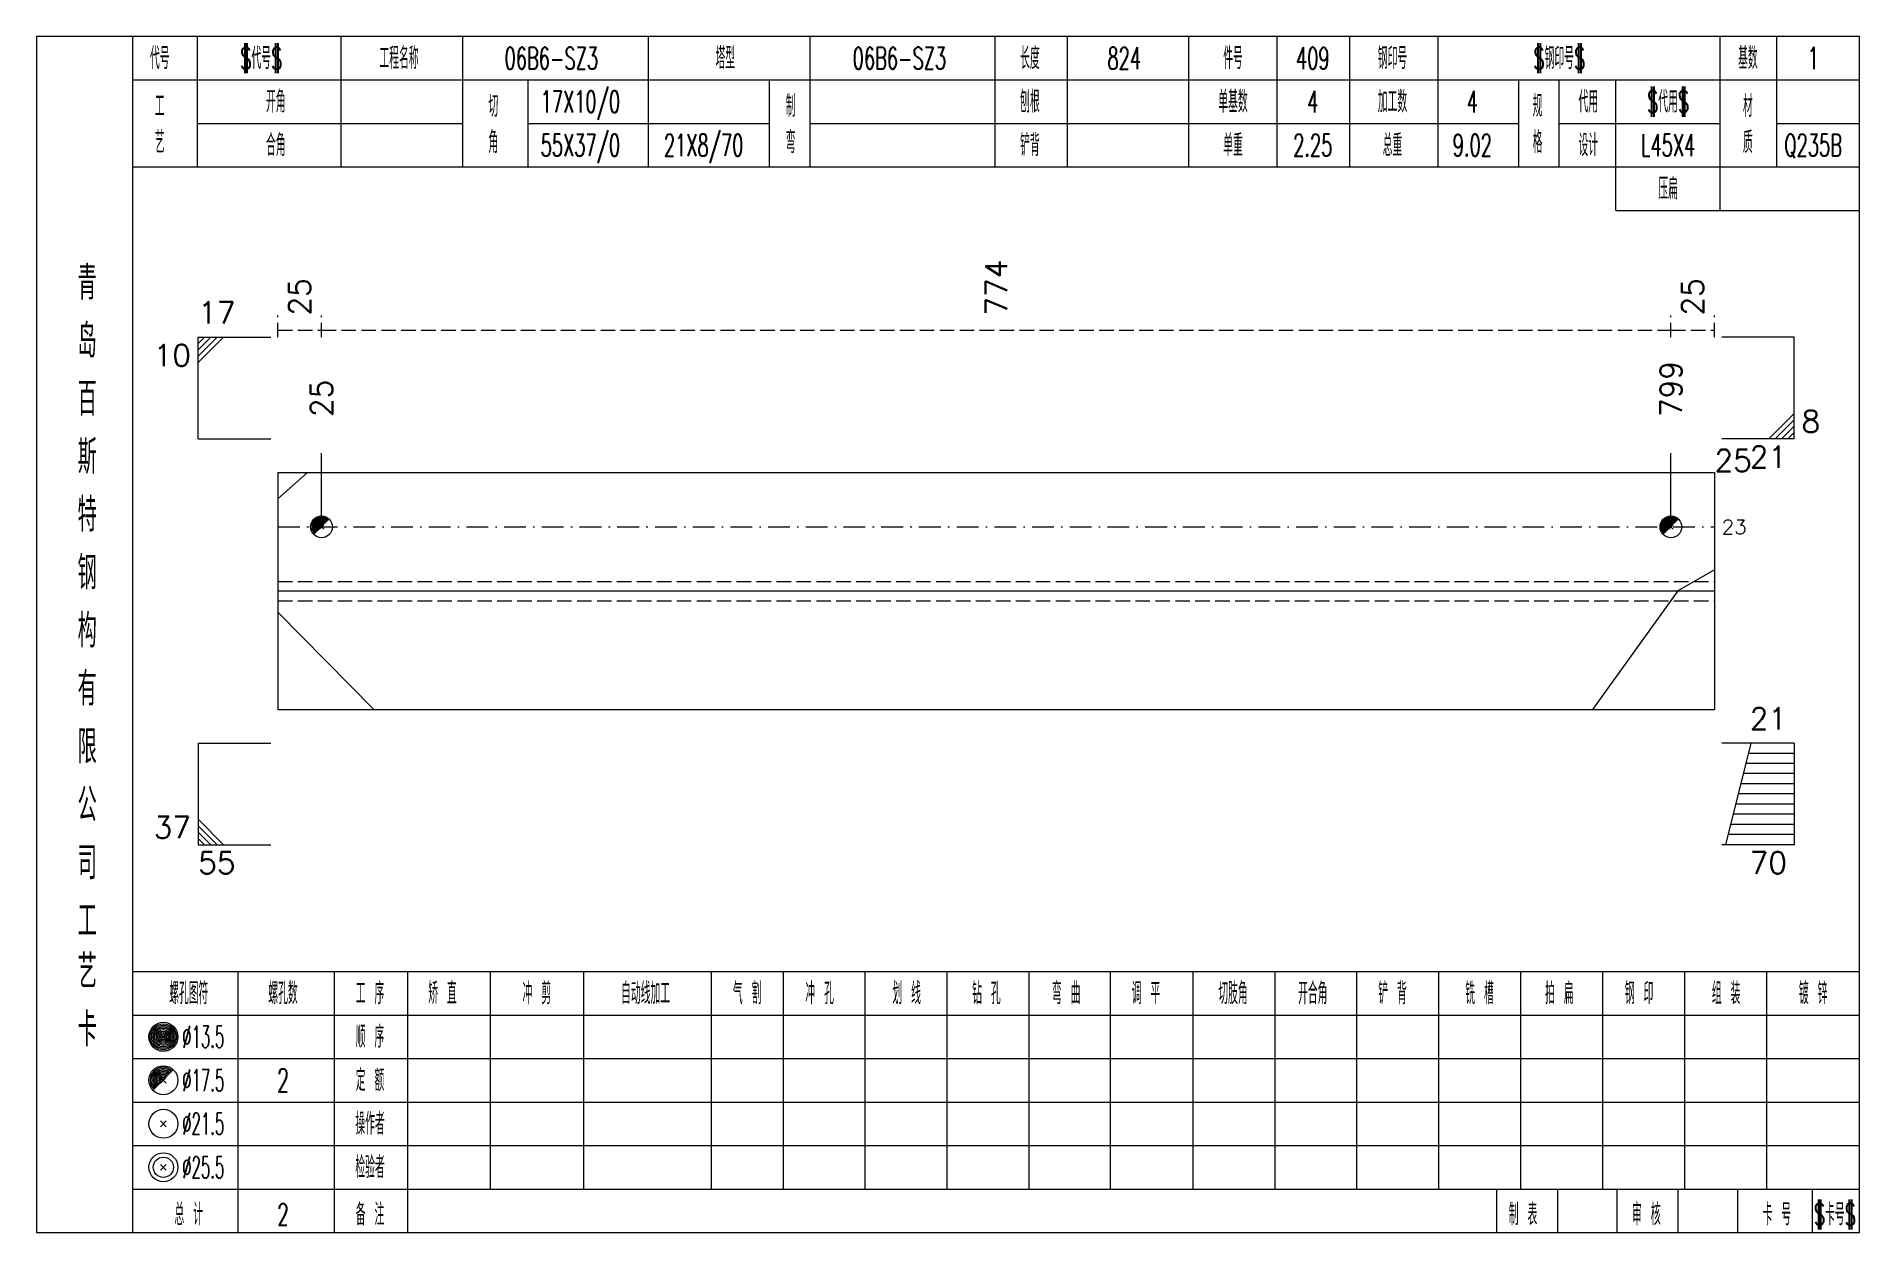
# Model space of a CAD drawing. Extents: x -533 to 8774, y 0 to 7979.
# Drawn here: x 4919.6 to 5171, y 5464 to 5629 of the extents above; entities that cross this region are included whole.
import ezdxf
from ezdxf.enums import TextEntityAlignment as Align

# ---------------------------------------------------------------- set-up
doc = ezdxf.new("R2010")
doc.units = 0
doc.header["$MEASUREMENT"] = 0
doc.linetypes.add('一点画线', pattern=[5.2, 3, -1, 0.2, -1])
doc.linetypes.add('虚线', pattern=[2.75, 2, -0.75])
doc.layers.get('0').update_dxf_attribs({"linetype": 'CONTINUOUS', "lineweight": 25})
for name, color, linetype, lineweight in [('1', 7, 'CONTINUOUS', 25), ('4', 7, 'CONTINUOUS', 25), ('5', 7, 'CONTINUOUS', 25)]:
    doc.layers.add(name, color=color, linetype=linetype, lineweight=lineweight)
doc.styles.get("Standard").update_dxf_attribs({"font": 'simplex.shx', "width": 0.7, "height": 3, "bigfont": 'gbhzfs.shx'})

msp = doc.modelspace()

# ---------------------------------------------------------------- texts
at = {"color": 8, "linetype": 'Continuous', "lineweight": 9}
for s, p in [('774', (5051.95, 5590.51)), ('25', (4955.91, 5590.51)), ('25', (5147.99, 5590.51))]:
    msp.add_text(s, height=3, rotation=90, dxfattribs=at).set_placement(p, align=Align.MIDDLE_LEFT)
at = {"color": 7, "linetype": 'Continuous', "lineweight": 13}
for s, p in [('17', (4941.9, 5588.51)), ('8', (5163, 5573.51))]:
    msp.add_text(s, height=3, dxfattribs=at).set_placement(p, align=Align.BOTTOM_LEFT)
for s, p in [('10', (4940.9, 5586.51)), ('21', (5161, 5572.51)), ('70', (5161, 5516.51))]:
    msp.add_text(s, height=3, dxfattribs=at).set_placement(p, align=Align.TOP_RIGHT)
for s, p in [('799', (5144.99, 5576.51)), ('25', (4958.91, 5576.51))]:
    msp.add_text(s, height=3, rotation=90, dxfattribs=at).set_placement(p, align=Align.MIDDLE_LEFT)
for s, height, p in [('25', 3, (5151, 5570.51)), ('23', 2, (5152, 5561.34))]:
    msp.add_text(s, height=height, dxfattribs=at).set_placement(p, align=Align.MIDDLE_LEFT)
for s, p in [('21', (5161, 5532.51)), ('37', (4940.9, 5517.51))]:
    msp.add_text(s, height=3, dxfattribs=at).set_placement(p, align=Align.BOTTOM_RIGHT)
msp.add_text('55', height=3, dxfattribs=at).set_placement((4941.9, 5516.51), align=Align.TOP_LEFT)
at = {"layer": '4', "color": 1, "linetype": 'Continuous', "lineweight": 13}
for s, height, width, p in [('代号', 3, 0.6, (4936.6, 5626.01)), ('$代号$', 3, 0.6, (4950.6, 5626.01)), ('工程名称', 3, 0.6, (4969.6, 5626.01)), ('06B6-SZ3', 3, 0.6, (4990.6, 5626.01)), ('塔型', 3, 0.6, (5014.6, 5626.01)), ('06B6-SZ3', 3, 0.6, (5038.6, 5626.01)), ('长度', 3, 0.6, (5056.6, 5626.01)), ('824', 3, 0.6, (5069.6, 5626.01)), ('件号', 3, 0.6, (5084.6, 5626.01)), ('409', 3, 0.6, (5095.6, 5626.01)), ('钢印号', 3, 0.6, (5106.6, 5626.01)), ('$钢印号$', 3, 0.6, (5129.6, 5626.01)), ('基数', 3, 0.6, (5155.6, 5626.01)), ('1', 3, 0.6, (5164.6, 5626.01)), ('开角', 3, 0.6, (4952.6, 5620.01)), ('17X10/0', 3, 0.6, (4994.6, 5620.01)), ('刨根', 3, 0.6, (5056.6, 5620.01)), ('单基数', 3, 0.6, (5084.6, 5620.01)), ('4', 3, 0.6, (5095.6, 5620.01)), ('加工数', 3, 0.6, (5106.6, 5620.01)), ('4', 3, 0.6, (5117.6, 5620.01)), ('代用', 3, 0.6, (5133.6, 5620.01)), ('$代用$', 3, 0.6, (5144.6, 5620.01)), ('工', 3, 0.6, (4936.6, 5619.41)), ('切', 3, 0.6, (4982.6, 5619.41)), ('制', 3, 0.6, (5023.6, 5619.41)), ('规', 3, 0.6, (5126.6, 5619.41)), ('材', 3, 0.6, (5155.6, 5619.41)), ('艺', 3, 0.6, (4936.6, 5614.41)), ('合角', 3, 0.6, (4952.6, 5614.01)), ('角', 3, 0.6, (4982.6, 5614.41)), ('55X37/0', 3, 0.6, (4994.6, 5614.01)), ('21X8/70', 3, 0.6, (5011.6, 5614.01)), ('弯', 3, 0.6, (5023.6, 5614.41)), ('铲背', 3, 0.6, (5056.6, 5614.01)), ('单重', 3, 0.6, (5084.6, 5614.01)), ('2.25', 3, 0.6, (5095.6, 5614.01)), ('总重', 3, 0.6, (5106.6, 5614.01)), ('9.02', 3, 0.6, (5117.6, 5614.01)), ('格', 3, 0.6, (5126.6, 5614.41)), ('设计', 3, 0.6, (5133.6, 5614.01)), ('L45X4', 3, 0.6, (5144.6, 5614.01)), ('质', 3, 0.6, (5155.6, 5614.41)), ('Q235B', 3, 0.6, (5164.6, 5614.01)), ('压扁', 3, 0.6, (5144.6, 5608.01)), ('青', 4.6, 0.8, (4926.6, 5595.01)), ('岛', 4.6, 0.8, (4926.6, 5587.01)), ('百', 4.6, 0.8, (4926.6, 5579.01)), ('斯', 4.6, 0.8, (4926.6, 5571.01)), ('特', 4.6, 0.8, (4926.6, 5563.01)), ('钢', 4.6, 0.8, (4926.6, 5555.01)), ('构', 4.6, 0.8, (4926.6, 5547.01)), ('有', 4.6, 0.8, (4926.6, 5539.01)), ('限', 4.6, 0.8, (4926.6, 5531.01)), ('公', 4.6, 0.8, (4926.6, 5523.01)), ('司', 4.6, 0.8, (4926.6, 5515.01)), ('工', 4.6, 0.8, (4926.6, 5507.01)), ('艺', 4.6, 0.8, (4926.6, 5500.01)), ('螺孔图符', 3, 0.6, (4940.6, 5497.01)), ('螺孔数', 3, 0.6, (4953.6, 5497.01)), ('工 序', 3, 0.6, (4965.6, 5497.01)), ('矫 直', 3, 0.6, (4975.6, 5497.01)), ('冲 剪', 3, 0.6, (4988.6, 5497.01)), ('自动线加工', 3, 0.6, (5003.6, 5497.01)), ('气 割', 3, 0.6, (5017.6, 5497.01)), ('冲 孔', 3, 0.6, (5027.6, 5497.01)), ('划 线', 3, 0.6, (5039.6, 5497.01)), ('钻 孔', 3, 0.6, (5050.6, 5497.01)), ('弯 曲', 3, 0.6, (5061.6, 5497.01)), ('调 平', 3, 0.6, (5072.6, 5497.01)), ('切肢角', 3, 0.6, (5084.6, 5497.01)), ('开合角', 3, 0.6, (5095.6, 5497.01)), ('铲 背', 3, 0.6, (5106.6, 5497.01)), ('铣 槽', 3, 0.6, (5118.6, 5497.01)), ('拍 扁', 3, 0.6, (5129.6, 5497.01)), ('钢 印', 3, 0.6, (5140.6, 5497.01)), ('组 装', 3, 0.6, (5152.6, 5497.01)), ('镀 锌', 3, 0.6, (5164.6, 5497.01)), ('卡', 4.6, 0.8, (4926.6, 5492.01)), ('%%C13.5', 3, 0.5, (4942.6, 5491.01)), ('顺 序', 3, 0.6, (4965.6, 5491.01)), ('%%C17.5', 3, 0.5, (4942.6, 5485.01)), ('2', 3.2, 0.6, (4953.6, 5485.01)), ('定 额', 3, 0.6, (4965.6, 5485.01)), ('操作者', 3, 0.6, (4965.6, 5479.01)), ('%%C21.5', 3, 0.5, (4942.6, 5479.01)), ('%%C25.5', 3, 0.5, (4942.6, 5473.01)), ('检验者', 3, 0.6, (4965.6, 5473.01)), ('总 计', 3, 0.6, (4940.6, 5466.51)), ('2', 3, 0.6, (4953.6, 5466.51)), ('备 注', 3, 0.6, (4965.6, 5466.51)), ('制 表', 3, 0.6, (5124.6, 5466.51)), ('审 核', 3, 0.6, (5141.6, 5466.51)), ('卡 号', 3, 0.6, (5159.6, 5466.51)), ('$卡号$', 3, 0.6, (5167.6, 5466.51))]:
    msp.add_text(s, height=height, dxfattribs=dict(at, width=width)).set_placement(p, align=Align.MIDDLE_CENTER)

# ---------------------------------------------------------------- blocks, each defined once
blk = doc.blocks.new('孔17.5')
at = {"layer": '5', "color": 7, "linetype": 'Continuous', "lineweight": 0}
for p, q in [((-0.2, -0.2), (0.2, 0.2)), ((-0.2, 0.2), (0.2, -0.2))]:
    blk.add_line(p, q, dxfattribs=at)
at = {"layer": '5', "color": 7, "linetype": 'Continuous', "lineweight": 13}
blk.add_circle((0, 0), 1, dxfattribs=at)
for radius in [0.9, 0.8, 0.7, 0.6, 0.5, 0.4, 0.3, 0.2, 0.1]:
    blk.add_arc((0, 0), radius, 45, 225, dxfattribs=at)

# ---------------------------------------------------------------- linework, layer by layer
at = {"color": 8, "linetype": '虚线', "lineweight": 9}
for p, q in [((4952.9, 5587.51), (4952.9, 5590.51)), ((4958.91, 5587.51), (4958.91, 5590.51)), ((4958.91, 5587.51), (4958.91, 5590.51)), ((5144.99, 5587.51), (5144.99, 5590.51)), ((5144.99, 5587.51), (5144.99, 5590.51)), ((5151, 5587.51), (5151, 5590.51)), ((4952.9, 5588.51), (4958.91, 5588.51)), ((4958.91, 5588.51), (5144.99, 5588.51)), ((5144.99, 5588.51), (5151, 5588.51))]:
    msp.add_line(p, q, dxfattribs=at)
at = {"color": 7, "linetype": 'Continuous', "lineweight": 13}
for p, q in [((4941.9, 5587.51), (4951.9, 5587.51)), ((4941.9, 5573.51), (4941.9, 5587.51)), ((4942.78, 5587.51), (4941.9, 5586.63)), ((4943.65, 5587.51), (4941.9, 5585.76)), ((4944.53, 5587.51), (4941.9, 5584.88)), ((4945.4, 5587.51), (4941.9, 5584.01)), ((5162, 5587.51), (5152, 5587.51)), ((5162, 5573.51), (5162, 5587.51)), ((5158.5, 5573.51), (5162, 5577.01)), ((5159.38, 5573.51), (5162, 5576.13)), ((5160.25, 5573.51), (5162, 5575.26)), ((5161.12, 5573.51), (5162, 5574.38)), ((4941.9, 5573.51), (4951.9, 5573.51)), ((4958.91, 5561.34), (4958.91, 5571.51)), ((5144.99, 5561.34), (5144.99, 5571.51)), ((5162, 5573.51), (5152, 5573.51)), ((4952.9, 5565.21), (4956.99, 5568.84)), ((5151, 5555.41), (5145.95, 5552.51)), ((5145.95, 5552.51), (5134.17, 5536.17)), ((4952.9, 5549.6), (4966.12, 5536.17)), ((4941.9, 5531.51), (4951.9, 5531.51)), ((4941.9, 5531.51), (4941.9, 5517.51)), ((5162, 5531.51), (5152, 5531.51)), ((5156, 5531.51), (5152.5, 5517.51)), ((5162, 5531.51), (5162, 5517.51)), ((5162, 5528.71), (5155.3, 5528.71)), ((5162, 5530.11), (5155.65, 5530.11)), ((5162, 5525.91), (5154.6, 5525.91)), ((5162, 5527.31), (5154.95, 5527.31)), ((5162, 5524.51), (5154.25, 5524.51)), ((4945.4, 5517.51), (4941.9, 5521.01)), ((5162, 5521.71), (5153.55, 5521.71)), ((5162, 5523.11), (5153.9, 5523.11)), ((4944.53, 5517.51), (4941.9, 5520.13)), ((4943.65, 5517.51), (4941.9, 5519.26)), ((4942.78, 5517.51), (4941.9, 5518.38)), ((5162, 5518.91), (5152.85, 5518.91)), ((5162, 5520.31), (5153.2, 5520.31)), ((4941.9, 5517.51), (4951.9, 5517.51)), ((5162, 5517.51), (5152, 5517.51))]:
    msp.add_line(p, q, dxfattribs=at)
at = {"color": 7, "linetype": 'Continuous', "lineweight": 18}
for p, q in [((4952.9, 5568.84), (4952.9, 5536.17)), ((4952.9, 5568.84), (5151, 5568.84)), ((5151, 5568.84), (5151, 5536.17)), ((4952.9, 5552.51), (5151, 5552.51))]:
    msp.add_line(p, q, dxfattribs=at)
at = {"color": 3, "linetype": '一点画线', "lineweight": 13}
msp.add_line((4952.9, 5561.34), (5151, 5561.34), dxfattribs=at)
at = {"color": 1, "linetype": '虚线', "lineweight": 18}
for p, q in [((4952.9, 5553.84), (5151, 5553.84)), ((4952.9, 5551.17), (5151, 5551.17))]:
    msp.add_line(p, q, dxfattribs=at)
at = {"layer": '1', "color": 7, "linetype": 'Continuous', "lineweight": 18}
msp.add_line((4952.9, 5536.17), (5151, 5536.17), dxfattribs=at)
at = {"layer": '4', "color": 1, "linetype": 'Continuous', "lineweight": 18}
for p, q in [((4932.9, 5464.01), (4932.9, 5629.01)), ((4941.8, 5611.01), (4941.8, 5629.01)), ((4961.6, 5611.01), (4961.6, 5629.01)), ((4978.4, 5611.01), (4978.4, 5629.01)), ((5004, 5611.01), (5004, 5629.01)), ((5026.3, 5611.01), (5026.3, 5629.01)), ((5051.8, 5611.01), (5051.8, 5629.01)), ((5061.8, 5611.01), (5061.8, 5629.01)), ((5078.5, 5611.01), (5078.5, 5629.01)), ((5090.7, 5611.01), (5090.7, 5629.01)), ((5100.7, 5611.01), (5100.7, 5629.01)), ((5112.9, 5611.01), (5112.9, 5629.01)), ((5151.8, 5605.01), (5151.8, 5629.01)), ((5159.6, 5611.01), (5159.6, 5629.01)), ((4932.9, 5623.01), (5171, 5623.01)), ((4987.4, 5611.01), (4987.4, 5623.01)), ((5020.7, 5611.01), (5020.7, 5623.01)), ((5124, 5611.01), (5124, 5623.01)), ((5129.6, 5611.01), (5129.6, 5623.01)), ((5137.4, 5605.01), (5137.4, 5623.01)), ((4941.8, 5617.01), (4978.4, 5617.01)), ((4987.4, 5617.01), (5020.7, 5617.01)), ((5026.3, 5617.01), (5124, 5617.01)), ((5129.6, 5617.01), (5151.8, 5617.01)), ((5159.6, 5617.01), (5171, 5617.01)), ((4932.9, 5611.01), (5171, 5611.01)), ((5137.4, 5605.01), (5171, 5605.01)), ((4932.9, 5500.01), (5171, 5500.01)), ((4947.4, 5464.01), (4947.4, 5500.01)), ((4960.7, 5464.01), (4960.7, 5500.01)), ((4970.8, 5464.01), (4970.8, 5500.01)), ((4982.2, 5470.01), (4982.2, 5500.01)), ((4995.1, 5470.01), (4995.1, 5500.01)), ((5012.7, 5470.01), (5012.7, 5500.01)), ((5022.6, 5470.01), (5022.6, 5500.01)), ((5033.9, 5470.01), (5033.9, 5500.01)), ((5045.2, 5470.01), (5045.2, 5500.01)), ((5056.5, 5470.01), (5056.5, 5500.01)), ((5067.7, 5470.01), (5067.7, 5500.01)), ((5079.1, 5470.01), (5079.1, 5500.01)), ((5090.4, 5470.01), (5090.4, 5500.01)), ((5101.7, 5470.01), (5101.7, 5500.01)), ((5113, 5470.01), (5113, 5500.01)), ((5124.3, 5470.01), (5124.3, 5500.01)), ((5135.6, 5470.01), (5135.6, 5500.01)), ((5146.9, 5470.01), (5146.9, 5500.01)), ((5158.2, 5470.01), (5158.2, 5500.01)), ((4932.9, 5494.01), (5171, 5494.01)), ((4932.9, 5488.01), (5171, 5488.01)), ((4932.9, 5482.01), (5171, 5482.01)), ((4932.9, 5476.01), (5171, 5476.01)), ((4932.9, 5470.01), (5171, 5470.01)), ((5121, 5464.01), (5121, 5470.01)), ((5129.4, 5464.01), (5129.4, 5470.01)), ((5137.6, 5464.01), (5137.6, 5470.01)), ((5146, 5464.01), (5146, 5470.01)), ((5154.2, 5464.01), (5154.2, 5470.01)), ((5164.5, 5464.01), (5164.5, 5470.01))]:
    msp.add_line(p, q, dxfattribs=at)
at = {"layer": '4', "color": 7, "linetype": 'Continuous', "lineweight": 13}
for p, q in [((4936.9, 5490.81), (4937.3, 5491.21)), ((4937.3, 5490.81), (4936.9, 5491.21)), ((4936.7, 5478.61), (4937.5, 5479.41)), ((4937.5, 5478.61), (4936.7, 5479.41)), ((4936.7, 5472.61), (4937.5, 5473.41)), ((4937.5, 5472.61), (4936.7, 5473.41))]:
    msp.add_line(p, q, dxfattribs=at)
at = {"layer": '4', "color": 7, "linetype": 'Continuous', "lineweight": 0}
for p, q in [((4936.7, 5484.61), (4937.5, 5485.41)), ((4936.7, 5485.41), (4937.5, 5484.61))]:
    msp.add_line(p, q, dxfattribs=at)
at = {"layer": '4', "color": 1, "linetype": 'Continuous', "lineweight": 18}
msp.add_lwpolyline([(4919.6, 5629.01), (4919.6, 5464.01), (5171, 5464.01), (5171, 5629.01)], close=True, dxfattribs=at)
at = {"layer": '4', "color": 7, "linetype": 'Continuous', "lineweight": 13}
for centre, radius in [((4937.1, 5491.01), 2), ((4937.1, 5491.01), 1.8), ((4937.1, 5491.01), 1.6), ((4937.1, 5491.01), 1.4), ((4937.1, 5491.01), 1.2), ((4937.1, 5491.01), 1), ((4937.1, 5491.01), 0.8), ((4937.1, 5491.01), 0.6), ((4937.1, 5491.01), 0.4), ((4937.1, 5491.01), 0.2), ((4937.1, 5485.01), 2), ((4937.1, 5479.01), 2), ((4937.1, 5473.01), 2), ((4937.1, 5473.01), 1.4)]:
    msp.add_circle(centre, radius, dxfattribs=at)
for radius in [1.8, 1.6, 1.4, 1.2, 1, 0.8, 0.6, 0.4, 0.2]:
    msp.add_arc((4937.1, 5485.01), radius, 45, 225, dxfattribs=at)

# ---------------------------------------------------------------- block references
at = {"color": 7, "linetype": 'Continuous', "lineweight": 13, "xscale": 1.5, "yscale": 1.5, "zscale": 1.5}
for p in [(4958.91, 5561.34), (5144.99, 5561.34)]:
    msp.add_blockref('孔17.5', p, dxfattribs=at)

msp.set_redraw_order([(e.dxf.handle, doc.entitydb.next_handle()) for e in msp.query("TEXT MTEXT ATTDEF DIMENSION ARC_DIMENSION")])  # texts and dimensions are drawn at this point

doc.saveas('drawing.dxf')
